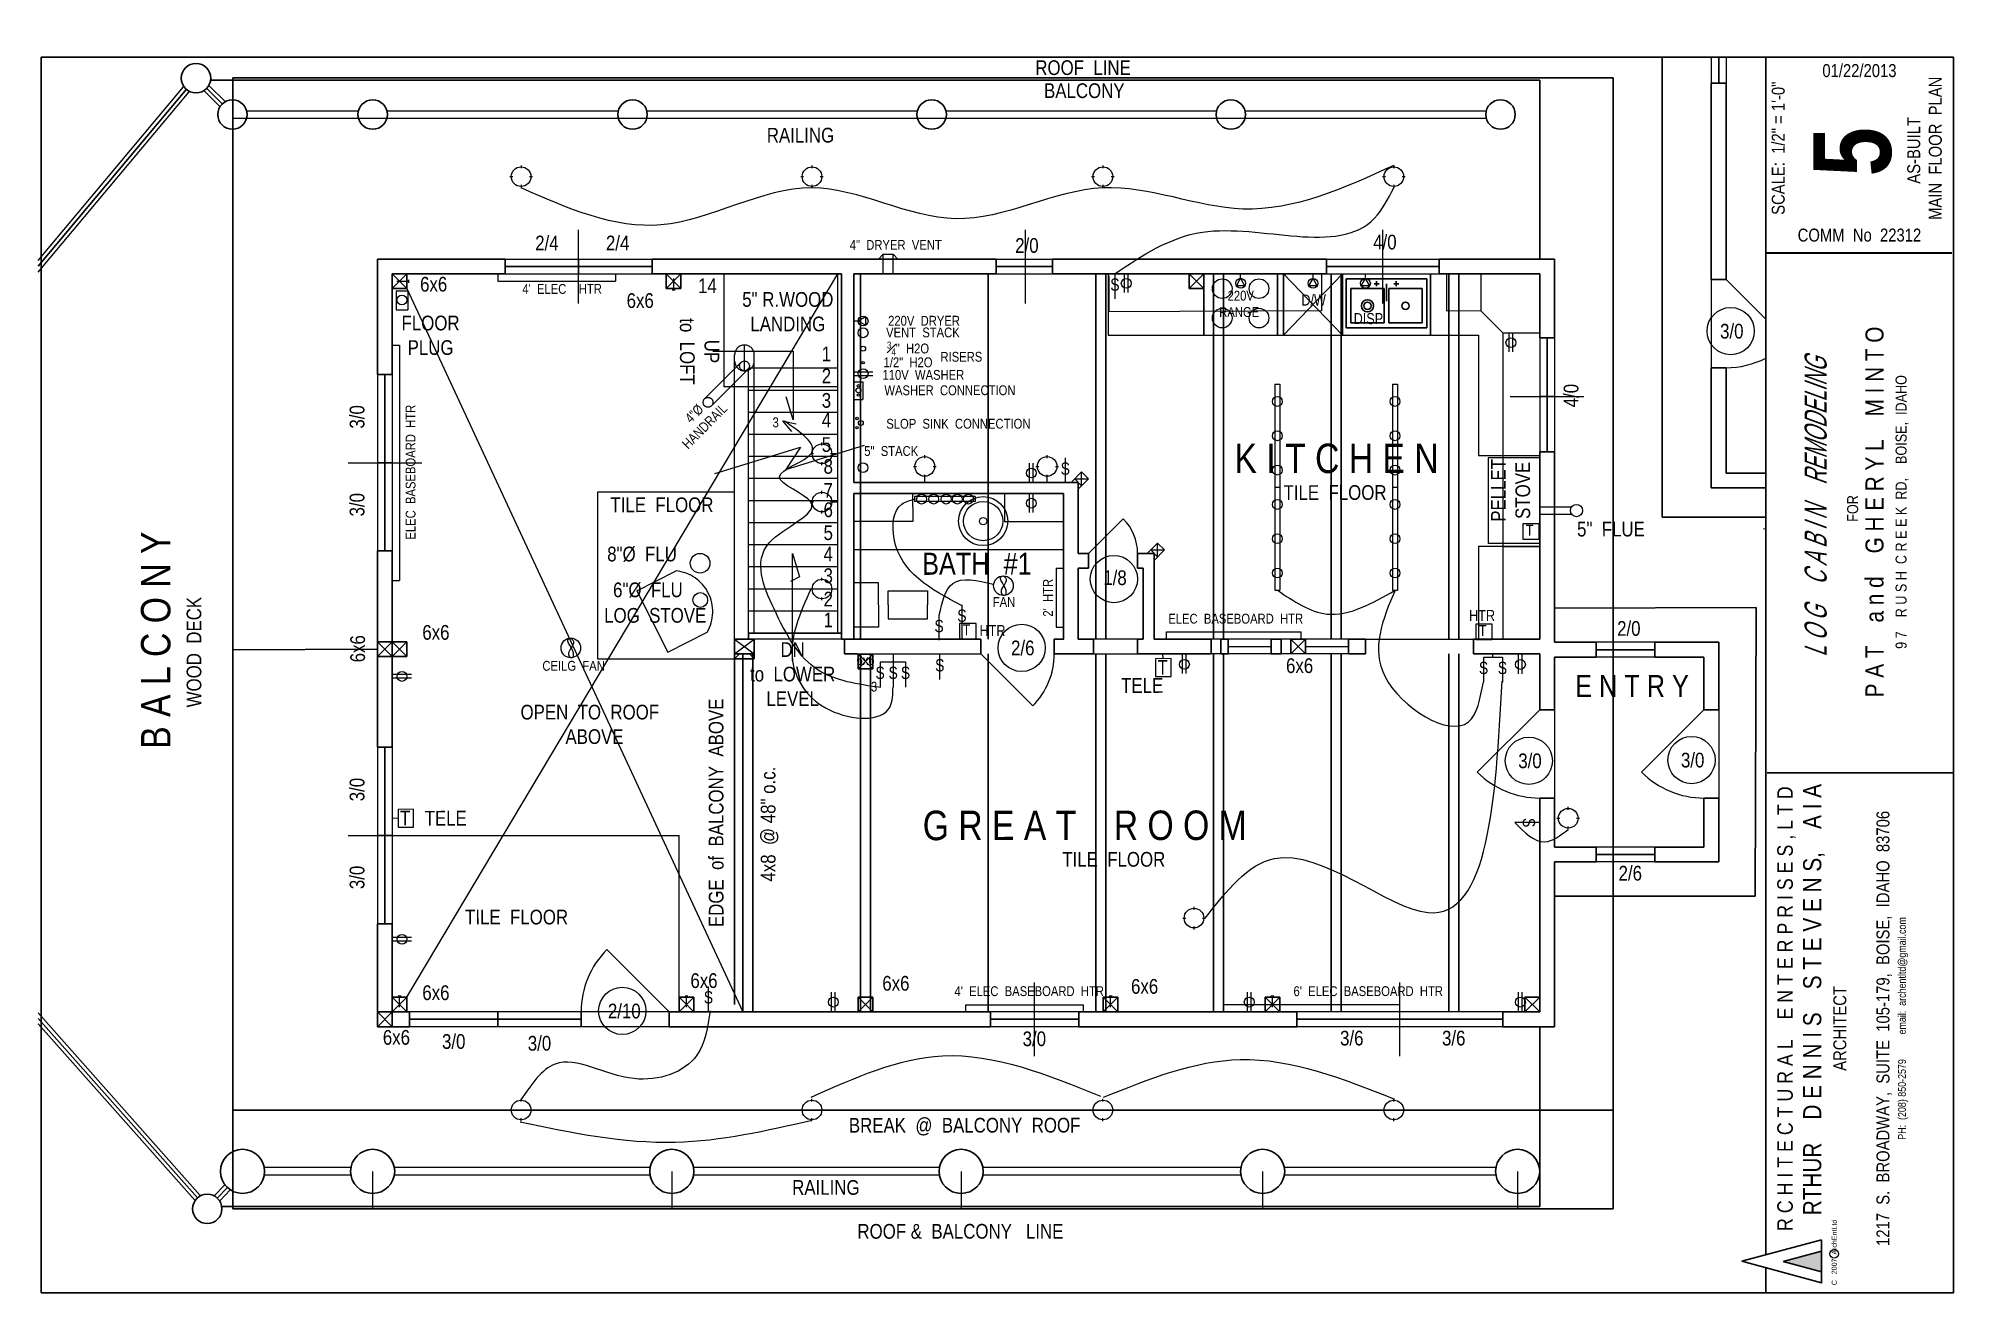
# Paper-space layout 'PDF-ANSI-D' of a CAD drawing. Header units: inches. Extents: x 0 to 32.6, y 0 to 21.5.
# The model-space entities are those that its viewports show. They can reach past a viewport. Long polylines and large blocks are cut down to what shows.
import ezdxf

# ---------------------------------------------------------------- set-up
doc = ezdxf.new("R2010")
doc.units = ezdxf.units.IN
doc.header["$MEASUREMENT"] = 0
doc.linetypes.add('DASHDOT2', pattern=[0.5, 0.25, -0.125, 0, -0.125])
doc.linetypes.add('HIDDEN', pattern=[0.375, 0.25, -0.125])
for name, color, linetype, lineweight in [('APPLIANCES', 7, 'Continuous', 20), ('CABINETS', 36, 'HIDDEN', 20), ('COUNTERTOPS', 7, 'Continuous', 20), ('DOORS', 7, 'Continuous', 30), ('ELEC', 6, 'Continuous', 30), ('ELEC SYMBOLS', 7, 'Continuous', 20), ('FLOOR BEAMS', 18, 'Continuous', 30), ('FLOORING', 7, 'Continuous', 20), ('HVAC', 1, 'Continuous', 20), ('PLUMBING', 3, 'Continuous', 20), ('ROOF', 7, 'HIDDEN', 30), ('ROOF FRAMING', 7, 'Continuous', 20), ('STAIRS', 7, 'Continuous', 20), ('VIEWPORT', 7, 'Continuous', 20), ('WALL FRAMING', 7, 'Continuous', 30), ('WALLS', 7, 'Continuous', 30), ('WINDOWS', 5, 'Continuous', 30)]:
    doc.layers.add(name, color=color, linetype=linetype, lineweight=lineweight)
for name, color, linetype in [('SETBACK', 1, 'DASHDOT2'), ('TEXT', 7, 'Continuous'), ('TEXT80', 7, 'Continuous'), ('TITLE BLOCK', 7, 'Continuous'), ('TITLE_BLOCK', 250, 'Continuous')]:
    doc.layers.add(name, color=color, linetype=linetype)
doc.layers.get('VIEWPORT').off()
doc.styles.add('ARCH ENT', font='technical.ttf', dxfattribs={"height": 2})
doc.styles.add('ARCHENT', font='technical.ttf', dxfattribs={"height": 6})
doc.styles.add('EXIST', font='romans.shx', dxfattribs={"width": 0.75, "oblique": 20, "height": 12})

psp = doc.layouts.new('PDF-ANSI-D')

msp = doc.modelspace()

# ---------------------------------------------------------------- texts
at = {"layer": 'TEXT80', "attachment_point": 5, "style": 'ARCHENT'}
for s, insert, char_height, width, rotation in [('{\\C7;ROOF  LINE}', (3625.25, 3142.09), 6, 360.0625, 0.03277), ('{\\C7;BALCONY}', (3625.75, 3132.69), 6, 360.0625, 0.03277), ('{\\C7;RAILING}', (3510, 3114.54), 6, 360.0625, 0.03277), ('{\\C7;2/4}', (3406.57, 3070.56), 6, 360.0625, 0.03277), ('{\\C7;2/4}', (3435.42, 3070.56), 6, 360.0625, 0.03277), ('{\\C7;4"  DRYER  VENT}', (3548.86, 3069.83), 4, 360.0625, 0.03277), ('{\\C7;2/0}', (3602.34, 3069.56), 6, 360.0625, 0.03277), ('{\\C7;4/0}', (3748.36, 3070.95), 6, 360.0625, 0.03277), ('{\\C7;6x6}', (3360.38, 3053.77), 6, 360.0625, 0.03277), ('{\\C7;14}', (3472.02, 3053.16), 6, 360.0625, 0.03277), ('{\\C7;6x6}', (3444.63, 3047.09), 6, 360.0625, 0.03277), ('{\\C7;5" R.WOOD\\PLANDING}', (3504.83, 3042.55), 6, 360.0625, 0.03277), ('{\\C7;D/W}', (3719.29, 3047.33), 4.5, 270.0469, 0.03277), ('{\\C7;FLOOR\\PPLUG}', (3359.12, 3032.93), 6, 360.0625, 0.03277), ('{\\C7;DISP}', (3741.63, 3039.75), 4.5, 270.0469, 0.03277), ('{\\C7;UP\\Pto  LOFT}', (3468.8, 3026.37), 6, 360.0625, 270.03277), ('{\\C7; VENT  STACK}', (3559.29, 3034.1), 4, 360.0625, 0.03277), ('{\\C7;3/0}', (3889.85, 3034.61), 6, 360.0625, 0.03277), ('{\\C7; 1}', (3519.62, 3025.4), 6, 360.0625, 0.03277), ('\\A1;{\\C7; \\H0.7x;\\S3#4;\\H1.4286x;"  H2O}', (3553.23, 3027.59), 4, 360.0625, 0.03277), ('{\\C7; RISERS}', (3574.97, 3024.17), 4, 360.0625, 0.03277), ('{\\C7; 2}', (3519.62, 3016.4), 6, 360.0625, 0.03277), ('\\A1;{\\C7; 1/2"  H2O}', (3553.23, 3021.93), 4, 360.0625, 0.03277), ('{\\C7; 3}', (3519.62, 3006.38), 6, 360.0625, 0.03277), ('\\A1;{\\C7; WASHER  CONNECTION}', (3570.31, 3010.52), 4, 360.0625, 0.03277), ('{\\C7;4/0}', (3824.33, 3008.37), 6, 360.0625, 90.03277), ('{\\C7;3/0}', (3329.17, 2999.7), 6, 360.0625, 90.03277), ('{\\C7; ELEC  BASEBOARD  HTR}', (3350.99, 2976.5), 4, 360.0625, 90.03277), ('{\\C7; 4}', (3519.62, 2998.4), 6, 360.0625, 0.03277), ('{\\C7; SLOP  SINK  CONNECTION}', (3573.75, 2996.87), 4, 360.0625, 0.03277), ('{\\C7; 5}', (3519.62, 2988.38), 6, 360.0625, 0.03277), ('{\\C7;5"  STACK}', (3547, 2985.75), 4, 360.0625, 0.03277), ('{\\C7;K I T C H E N}', (3728.65, 2982.71), 12, 360.0625, 0.03277), ('{\\C7;8}', (3521.32, 2979.47), 6, 360.0625, 0.03277), ('{\\C7;PELLET\\PSTOVE}', (3799.64, 2969.73), 6, 360.0625, 90.03277), ('{\\C7;7}', (3521.32, 2969.76), 6, 360.0625, 0.03277), ('{\\C7;TILE  FLOOR}', (3728.02, 2968.81), 6, 360.0625, 0.03277), ('{\\C7;3/0}', (3329.17, 2963.87), 6, 360.0625, 90.03277), ('{\\C7;TILE  FLOOR}', (3453.49, 2963.8), 6, 360.0625, 0.03277), ('{\\C7;6}', (3521.32, 2961.77), 6, 360.0625, 0.03277), ('{\\C7;5}', (3521.32, 2952.43), 6, 360.0625, 0.03277), ('{\\C7;T}', (3807.42, 2953.44), 4.5, 270.0469, 0.03277), ('{\\C7;5"  FLUE}', (3840.56, 2953.88), 6, 360.0625, 0.03277), ('{\\C7;B A L C O N Y}', (3247.09, 2908.63), 12, 360.0625, 90.03277), ('{\\C7;8"%%C  FLU}', (3445.37, 2943.66), 6, 360.0625, 0.03277), ('{\\C7;4}', (3521.32, 2943.77), 6, 360.0625, 0.03277), ('{\\C7;BATH  #1}', (3581.95, 2939.79), 9, 360.0625, 0.03277), ('{\\C7;6"%%C  FLU}', (3447.76, 2929.04), 6, 360.0625, 0.03277), ('{\\C7;3}', (3521.32, 2934.88), 6, 360.0625, 0.03277), ('{\\C7;1/8}', (3638.28, 2934.06), 6, 360.0625, 0.03277), ('{\\C7;WOOD  DECK}', (3262.66, 2903.75), 6, 360.0625, 90.03277), ('{\\C7;2}', (3521.32, 2925.37), 6, 360.0625, 0.03277), ('{\\C7;FAN}', (3593.01, 2924.18), 4, 360.0625, 0.03277), ('{\\C7;LOG  STOVE}', (3450.75, 2918.71), 6, 360.0625, 0.03277), ('{\\C7;1}', (3521.32, 2916.88), 6, 360.0625, 0.03277), ('{\\C7; ELEC  BASEBOARD  HTR}', (3686.87, 2917.37), 4, 360.0625, 0.03277), ('{\\C7;HTR}', (3787.99, 2918.7), 4.5, 270.0469, 0.03277), ('{\\C7;2/0}', (3847.85, 2913.37), 6, 360.0625, 0.03277), ('{\\C7;6x6}', (3329.42, 2905.13), 6, 360.0625, 90.03277), ('{\\C7;6x6}', (3361.29, 2911.76), 6, 360.0625, 0.03277), ('{\\C7;DN\\Pto  LOWER \\PLEVEL}', (3506.8, 2894.8), 6, 360.0625, 0.03277), ('{\\C7;T}', (3577.73, 2912.79), 4.5, 270.0469, 0.03277), ('{\\C7;HTR}', (3588.3, 2912.54), 4.5, 270.0469, 0.03277), ('{\\C7;2/6}', (3600.66, 2905.42), 6, 360.0625, 0.03277), ('{\\C7;T}', (3788.26, 2912.59), 4.5, 270.0469, 0.03277), ('{\\C7;CEILG  FAN}', (3417.45, 2898.15), 4, 360.0625, 0.03277), ('{\\C7;6x6}', (3536.54, 2900.49), 4, 360.0625, 0.03277), ('{\\C7;T}', (3657.71, 2897.51), 6, 360.0625, 0.03277), ('{\\C7;6x6}', (3713.57, 2898.19), 6, 360.0625, 0.03277), ('{\\C7;TELE}', (3649.37, 2890.15), 6, 360.0625, 0.03277), ('{\\C7;E N T R Y}', (3849.15, 2889.93), 9, 360.0625, 0.03277), ('{\\C7;EDGE  of  BALCONY  ABOVE}', (3475.63, 2838.22), 6, 360.0625, 90.03277), ('{\\C7;OPEN  TO  ROOF\\P  ABOVE }', (3424.07, 2874.25), 6, 360.0625, 0.03277), ('{\\C7;3/0}', (3807.53, 2859.38), 6, 360.0625, 0.03277), ('{\\C7;3/0}', (3873.88, 2859.67), 6, 360.0625, 0.03277), ('{\\C7;4x8  @ 48" o.c.}', (3497.39, 2833.61), 6, 360.0625, 90.03277), ('{\\C7;3/0}', (3329.17, 2847.7), 6, 360.0625, 90.03277), ('{\\C7;T}', (3348.73, 2836.08), 6, 360.0625, 0.03277), ('{\\C7;TELE}', (3365.29, 2836.03), 6, 360.0625, 0.03277), ('{\\C7;G R E A T    R O O M}', (3625.93, 2833.03), 12, 360.0625, 0.03277), ('{\\C7;TILE  FLOOR}', (3637.78, 2819.2), 6, 360.0625, 0.03277), ('{\\C7;3/0}', (3329.17, 2811.87), 6, 360.0625, 90.03277), ('{\\C7;2/6}', (3848.45, 2813.55), 6, 360.0625, 0.03277), ('{\\C7;TILE  FLOOR}', (3394.2, 2795.66), 6, 360.0625, 0.03277), ('{\\C7;6x6}', (3361.29, 2764.81), 6, 360.0625, 0.03277), ('{\\C7;6x6}', (3470.64, 2769.74), 6, 360.0625, 0.03277), ('{\\C7;6x6}', (3548.91, 2768.65), 6, 360.0625, 0.03277), ('{\\C7;6x6}', (3650.36, 2767.38), 6, 360.0625, 0.03277), ('{\\C7;2/10}', (3438.13, 2757.33), 6, 360.0625, 0.03277), ('{\\C7;6x6}', (3345.19, 2746.59), 6, 360.0625, 0.03277), ('{\\C7;3/0}', (3368.56, 2744.91), 6, 360.0625, 0.03277), ('{\\C7;3/0}', (3403.55, 2744.19), 6, 360.0625, 0.03277), ('{\\C7;3/0}', (3605.38, 2746.01), 6, 360.0625, 0.03277), ('{\\C7;3/6}', (3734.85, 2746.29), 6, 360.0625, 0.03277), ('{\\C7;3/6}', (3776.43, 2746.29), 6, 360.0625, 0.03277), ('{\\C7;BREAK  @  BALCONY  ROOF}', (3576.95, 2710.21), 6, 360.0625, 0.03277), ('{\\C7;RAILING}', (3520.36, 2685.38), 6, 360.0625, 0.03277), ('{\\C7; ROOF &  BALCONY   LINE}', (3574.27, 2667.5), 6, 360.0625, 0.03277)]:
    msp.add_mtext(s, dxfattribs=dict(at, insert=insert, char_height=char_height, width=width, rotation=rotation))
at = {"layer": 'TEXT80', "color": 6, "width": 360.0625, "attachment_point": 5, "style": 'ARCHENT'}
for s, insert, char_height, rotation in [('{\\C7; }S', (3637.45, 3053.63), 5, 0.03277), ('{\\C7; 220V\\PRANGE}', (3688.93, 3045.75), 4, 0.03277), ('{\\C7; 220V  DRYER}', (3559.75, 3038.88), 4, 0.03277), ('{\\C7; 110V  WASHER}', (3559.48, 3016.8), 4, 0.03277), ('{\\C7; 4"%%C\\PHANDRAIL }', (3468.53, 2998.28), 4, 45.03277), ('3', (3499.87, 2997.42), 4, 0.03277), ('{\\C7; }S', (3617.22, 2978.56), 5, 0.03277), ('{\\C7; }S', (3565.73, 2914.35), 5, 0.03277), ('{\\C7; }S', (3575.05, 2918.58), 5, 0.03277), ('{\\C7; }S', (3566.01, 2898.37), 5, 0.03277), ('{\\C7; }S', (3787.8, 2897.27), 5, 0.03277), ('{\\C7; }S', (3795.51, 2897.27), 5, 0.03277), ('{\\C7; }S', (3541.68, 2895.29), 5, 0.03277), ('{\\C7; }S', (3547, 2895.29), 5, 0.03277), ('{\\C7; }S', (3552.03, 2895.29), 5, 0.03277), ('3', (3540, 2889.66), 4, 0.03277), ('{\\C7; }S', (3807.06, 2835), 5, 270.03277), ('{\\C7; }S', (3471.66, 2762.93), 5, 0.03277)]:
    msp.add_mtext(s, dxfattribs=dict(at, insert=insert, char_height=char_height, rotation=rotation))
at = {"layer": 'TEXT80', "color": 1, "char_height": 4, "width": 360.0625, "attachment_point": 5, "style": 'ARCHENT'}
for s, insert, rotation in [("{\\C7;4'  ELEC    HTR}", (3412.77, 3051.85), 0.03277), ("{\\C7;2'  HTR}", (3610.93, 2925.92), 90.03277), ("{\\C7;4'  ELEC  BASEBOARD  HTR}", (3603.27, 2765.46), 0.03277), ("{\\C7;6'  ELEC  BASEBOARD  HTR}", (3741.56, 2765.46), 0.03277)]:
    msp.add_mtext(s, dxfattribs=dict(at, insert=insert, rotation=rotation))
at = {"layer": 'TITLE BLOCK', "color": 7, "linetype": 'Continuous', "lineweight": 30, "ltscale": 0.5, "char_height": 5.2755, "attachment_point": 5, "style": 'ARCH ENT'}
for s, insert in [('\\A1;01/22/2013', (3941.91, 3140.89)), ('COMM  No  22312', (3941.91, 3073.81))]:
    msp.add_mtext(s, dxfattribs=dict(at, insert=insert))
at = {"layer": 'TITLE BLOCK', "color": 7, "linetype": 'Continuous', "lineweight": 30, "ltscale": 0.5, "rotation": 90, "style": 'ARCH ENT'}
for s, insert, char_height, attachment_point in [('SCALE:  1/2" = 1\'-0"', (3908.82, 3109.27), 5.2755, 5), ('AS-BUILT\\P MAIN  FLOOR  PLAN', (3968.49, 3108.39), 5.2755, 5), ('{\\fTechnical|b1|i0|c0|p34;5}', (3923.13, 3107.83), 31.6532, 2), ('\\P{\\H0.3769x;  FOR\\P\\H1.644x;P A T    a n d    G H E R Y L    M I N T O\\P\\H0.6083x;9 7    R U S H  C R E E K  RD,    BOISE,  IDAHO}', (3939.51, 2960.92), 11.9011, 5), ('        R C H I T E C T U R A L    E N T E R P R I S E S , L T D\\P{\\H1.167x;          RTHUR    D E N N I S    S T E V E N S,    A I A\\P\\H0.7145x;ARCHITECT\\P\\P1217  S.  BROADWAY,  SUITE  105-179,  BOISE,  IDAHO  83706\\P\\H0.5999x;PH:  (208) 850-2579          email:  archentltd@gmail.com}', (3908.4, 2750.28), 6.3306, 2)]:
    msp.add_mtext(s, dxfattribs=dict(at, insert=insert, char_height=char_height, attachment_point=attachment_point))
at = {"layer": 'TITLE BLOCK', "color": 7, "linetype": 'Continuous', "lineweight": 9, "ltscale": 50, "insert": (3919.54, 2962.88), "char_height": 9, "width": 201.5, "attachment_point": 2, "rotation": 90, "style": 'EXIST'}
msp.add_mtext('{\\fTechnical|b0|i0|c0|p34;L O G    C A B I N    REMODELING}', dxfattribs=at)
at = {"layer": 'TITLE BLOCK', "color": 7, "linetype": 'HIDDEN', "insert": (3930.59, 2645.56), "char_height": 2.0983, "width": 29.5, "attachment_point": 1, "rotation": 90, "style": 'ARCHENT'}
msp.add_mtext('C   2007  ArchEntLtd', dxfattribs=at)

# ---------------------------------------------------------------- hatches: boundary and pattern name
at = {"layer": 'TITLE_BLOCK', "linetype": 'Continuous', "ltscale": 0.5}
msp.add_hatch(color=1, dxfattribs=at).paths.add_polyline_path([(3926.38, 2659.53), (3910.8, 2655.3), (3926.38, 2651.07)])

# ---------------------------------------------------------------- linework, layer by layer
at = {"layer": 'APPLIANCES', "lineweight": 30, "ltscale": 15}
for p, q in [((3674.5, 3058), (3674.5, 3033)), ((3704.5, 3058), (3704.5, 3033))]:
    msp.add_line(p, q, dxfattribs=at)
at = {"layer": 'APPLIANCES', "ltscale": 15}
msp.add_line((3674.5, 3033), (3704.5, 3033), dxfattribs=at)
for centre in [(3682, 3052), (3697, 3052), (3682, 3040), (3697, 3040)]:
    msp.add_circle(centre, 4, dxfattribs=at)
at = {"layer": 'CABINETS', "ltscale": 15}
for p, q in [((3635.76, 3057.16), (3635.75, 3042.74)), ((3722.5, 3058), (3722.48, 3043)), ((3773.5, 3058), (3773.48, 3043)), ((3787.5, 3058), (3787.48, 3043)), ((3635.75, 3042.74), (3722.48, 3043.05)), ((3773.48, 3043), (3787.48, 3043.05)), ((3787.48, 3043), (3796.5, 3033.95)), ((3796.5, 3033.95), (3796.46, 2909)), ((3796.5, 3033.95), (3811.5, 3034)), ((3796.5, 2983.95), (3811.5, 2984)), ((3555.75, 2968.52), (3555.76, 2957.03)), ((3593.25, 2968.39), (3593.24, 2956.9)), ((3617.25, 2968.5), (3617.23, 2953.5)), ((3555.76, 2957.03), (3531.75, 2957.08)), ((3593.24, 2957.03), (3617.25, 2957.08)), ((3796.5, 2946.8), (3811.5, 2946.85))]:
    msp.add_line(p, q, dxfattribs=at)
at = {"layer": 'CABINETS', "lineweight": 30, "ltscale": 15}
for p, q in [((3707, 3058), (3707, 3033)), ((3731, 3058), (3731, 3033)), ((3767, 3058), (3767, 3033))]:
    msp.add_line(p, q, dxfattribs=at)
at = {"layer": 'COUNTERTOPS', "ltscale": 15}
for p, q in [((3635.5, 3058), (3635.5, 3033)), ((3635.5, 3033), (3674.5, 3033)), ((3704.5, 3033), (3786.5, 3033)), ((3786.5, 2984), (3811.5, 2984)), ((3786.5, 2947), (3811.5, 2947))]:
    msp.add_line(p, q, dxfattribs=at)
at = {"layer": 'COUNTERTOPS', "lineweight": 20, "ltscale": 15}
for p, q in [((3786.5, 3033), (3786.5, 2984)), ((3786.5, 2947), (3786.5, 2909))]:
    msp.add_line(p, q, dxfattribs=at)
at = {"layer": 'COUNTERTOPS', "color": 38, "lineweight": 30, "ltscale": 15}
msp.add_line((3531.75, 2945.63), (3617.25, 2945.5), dxfattribs=at)
at = {"layer": 'DOORS', "ltscale": 15}
for p, q in [((3887.5, 3055.75), (3903.72, 3039.53)), ((3641.64, 2958.14), (3627.5, 2944)), ((3811.5, 2880.25), (3786.04, 2854.79)), ((3878.5, 2880.25), (3853.04, 2854.79))]:
    msp.add_line(p, q, dxfattribs=at)
at = {"layer": 'DOORS', "linetype": 'Continuous', "lineweight": 30, "ltscale": 15}
msp.add_line((3583.5, 2903), (3604.71, 2881.79), dxfattribs=at)
at = {"layer": 'DOORS', "lineweight": 9, "ltscale": 15}
for centre, radius, start, end in [((3887.5, 3055.75), 35.99, 270, 296.78531), ((3811.5, 2880.25), 36, 225, 270), ((3878.5, 2880.25), 36, 225, 270)]:
    msp.add_arc(centre, radius, start, end, dxfattribs=at)
at = {"layer": 'DOORS', "linetype": 'Continuous', "lineweight": 5, "ltscale": 15}
msp.add_arc((3583.5, 2903), 30, 315, 0, dxfattribs=at)
at = {"layer": 'ELEC', "lineweight": 20, "ltscale": 15}
for p, q in [((3642.1, 3050.38), (3642.1, 3058.17)), ((3643.6, 3050.38), (3643.6, 3058.17)), ((3345.12, 3051.16), (3345.12, 3043.37)), ((3349.85, 3051.16), (3349.85, 3043.37)), ((3799, 3026.19), (3799, 3033.98)), ((3800.5, 3026.19), (3800.5, 3033.98)), ((3531.75, 3018.08), (3539.54, 3018.08)), ((3531.75, 3016.58), (3539.54, 3016.58)), ((3603.43, 2973), (3603.43, 2980.79)), ((3604.93, 2973), (3604.93, 2980.79)), ((3603.43, 2960.71), (3603.43, 2968.5)), ((3604.93, 2960.71), (3604.93, 2968.5)), ((3665.85, 2894.98), (3665.85, 2902.77)), ((3667.35, 2894.98), (3667.35, 2902.77)), ((3802.9, 2894.93), (3802.9, 2902.72)), ((3804.4, 2894.93), (3804.4, 2902.72)), ((3351.28, 2894.58), (3343.48, 2894.58)), ((3351.28, 2893.08), (3343.48, 2893.08)), ((3351.28, 2787.38), (3343.48, 2787.38)), ((3351.28, 2785.88), (3343.48, 2785.88)), ((3522.67, 2757.21), (3522.67, 2765.01)), ((3524.17, 2757.21), (3524.17, 2765.01)), ((3692.27, 2757.21), (3692.27, 2765.01)), ((3693.77, 2757.21), (3693.77, 2765.01)), ((3802.9, 2757.21), (3802.9, 2765.01)), ((3804.4, 2757.21), (3804.4, 2765.01))]:
    msp.add_line(p, q, dxfattribs=at)
for centre in [(3642.85, 3054.17), (3689.5, 3054.21), (3719.06, 3054.15), (3740.44, 3054.18), (3347.42, 3047.37), (3535.54, 3038.78), (3799.75, 3029.98), (3535.54, 3017.33), (3604.18, 2976.79), (3604.18, 2964.5), (3666.6, 2898.77), (3803.65, 2898.72), (3347.48, 2893.83), (3347.48, 2786.63), (3523.42, 2761.01), (3693.02, 2761.01), (3803.65, 2761.01)]:
    msp.add_circle(centre, 2, dxfattribs=at)
at = {"layer": 'ELEC SYMBOLS', "color": 6, "linetype": 'Continuous', "lineweight": 20, "ltscale": 150}
for p, q in [((3391.43, 3097.68), (3392.63, 3097.68)), ((3396.03, 3102.28), (3396.03, 3101.08)), ((3399.43, 3097.68), (3400.63, 3097.68)), ((3510.09, 3097.68), (3511.29, 3097.68)), ((3514.69, 3102.28), (3514.69, 3101.08)), ((3518.09, 3097.68), (3519.29, 3097.68)), ((3628.75, 3097.68), (3629.95, 3097.68)), ((3633.35, 3102.28), (3633.35, 3101.08)), ((3636.75, 3097.68), (3637.95, 3097.68)), ((3747.41, 3097.68), (3748.61, 3097.68)), ((3752.01, 3102.28), (3752.01, 3101.08)), ((3755.41, 3097.68), (3756.61, 3097.68)), ((3396.03, 3094.28), (3396.03, 3093.08)), ((3514.69, 3094.28), (3514.69, 3093.08)), ((3633.35, 3094.28), (3633.35, 3093.08)), ((3752.01, 3094.28), (3752.01, 3093.08)), ((3638.2, 3058.07), (3638.2, 3047.86)), ((3703.5, 3012.99), (3703.5, 2928.99)), ((3703.5, 3012.99), (3705.5, 3012.99)), ((3705.5, 3012.99), (3705.5, 2928.99)), ((3751.5, 3012.99), (3751.5, 2928.99)), ((3751.5, 3012.99), (3753.5, 3012.99)), ((3753.5, 3012.99), (3753.5, 2928.99)), ((3502.69, 2998.13), (3508.23, 2996.81)), ((3502.69, 2998.07), (3506.31, 2993.67)), ((3617.96, 2983), (3617.96, 2972.79)), ((3703.5, 2970.99), (3705.5, 2970.99)), ((3751.5, 2970.99), (3753.5, 2970.99)), ((3581.23, 2967.16), (3556.52, 2967.16)), ((3556.52, 2967.16), (3556.52, 2965.16)), ((3581.23, 2965.16), (3556.52, 2965.16)), ((3581.23, 2967.16), (3581.23, 2965.16)), ((3703.5, 2928.99), (3705.5, 2928.99)), ((3751.5, 2928.99), (3753.5, 2928.99)), ((3566.47, 2918.79), (3566.47, 2908.58)), ((3575.8, 2923.02), (3575.8, 2909.1)), ((3547.75, 2903), (3547.75, 2889.52)), ((3566.76, 2902.81), (3566.76, 2892.6)), ((3788.54, 2901.71), (3788.54, 2891.5)), ((3796.26, 2901.71), (3796.26, 2891.5)), ((3796.26, 2901.71), (3796.26, 2891.5)), ((3542.43, 2899.73), (3542.43, 2889.52)), ((3552.78, 2899.73), (3552.78, 2889.52)), ((3823.13, 2839.43), (3823.13, 2840.62)), ((3811.5, 2834.25), (3801.29, 2834.25)), ((3818.53, 2836.02), (3819.73, 2836.02)), ((3823.13, 2831.43), (3823.13, 2832.62)), ((3826.53, 2836.02), (3827.73, 2836.02)), ((3670.5, 2798.68), (3670.5, 2799.88)), ((3665.9, 2795.28), (3667.1, 2795.28)), ((3670.5, 2790.68), (3670.5, 2791.88)), ((3673.9, 2795.28), (3675.1, 2795.28)), ((3472.4, 2767.37), (3472.4, 2757.16)), ((3396.03, 2720.42), (3396.03, 2721.62)), ((3514.69, 2720.42), (3514.69, 2721.62)), ((3633.35, 2720.42), (3633.35, 2721.62)), ((3752.01, 2720.42), (3752.01, 2721.62)), ((3391.43, 2717.02), (3392.63, 2717.02)), ((3396.03, 2712.42), (3396.03, 2713.62)), ((3399.43, 2717.02), (3400.63, 2717.02)), ((3510.09, 2717.02), (3511.29, 2717.02)), ((3514.69, 2712.42), (3514.69, 2713.62)), ((3518.09, 2717.02), (3519.29, 2717.02)), ((3628.75, 2717.02), (3629.95, 2717.02)), ((3633.35, 2712.42), (3633.35, 2713.62)), ((3636.75, 2717.02), (3637.95, 2717.02)), ((3747.41, 2717.02), (3748.61, 2717.02)), ((3752.01, 2712.42), (3752.01, 2713.62)), ((3755.41, 2717.02), (3756.61, 2717.02))]:
    msp.add_line(p, q, dxfattribs=at)
at = {"layer": 'ELEC SYMBOLS', "color": 6, "linetype": 'Continuous', "lineweight": 9, "ltscale": 150}
for p, q in [((3687.77, 3053.21), (3689.5, 3056.21)), ((3689.5, 3056.21), (3689.5, 3058)), ((3691.23, 3053.21), (3689.5, 3056.21)), ((3717.32, 3053.15), (3719.06, 3056.15)), ((3719.06, 3056.15), (3719.06, 3057.94)), ((3720.79, 3053.15), (3719.06, 3056.15)), ((3738.71, 3053.18), (3740.44, 3056.18)), ((3740.44, 3056.18), (3740.44, 3057.98)), ((3742.17, 3053.18), (3740.44, 3056.18)), ((3345.12, 3051.16), (3349.85, 3051.16)), ((3691.23, 3053.21), (3687.77, 3053.21)), ((3720.79, 3053.15), (3717.32, 3053.15)), ((3742.17, 3053.18), (3738.71, 3053.18)), ((3345.12, 3043.37), (3349.85, 3043.37)), ((3536.54, 3040.51), (3533.54, 3038.78)), ((3536.54, 3040.51), (3536.54, 3037.05)), ((3533.54, 3038.78), (3531.75, 3038.78)), ((3536.54, 3037.05), (3533.54, 3038.78)), ((3518.77, 2988.05), (3518.77, 2989.25)), ((3515.37, 2984.65), (3514.17, 2984.65)), ((3518.77, 2980.05), (3518.77, 2981.25)), ((3525.25, 2984.65), (3522.17, 2984.65)), ((3556.08, 2979.48), (3557.28, 2979.48)), ((3560.68, 2982.88), (3560.68, 2984.08)), ((3564.08, 2979.48), (3565.28, 2979.48)), ((3606, 2979.48), (3607.2, 2979.48)), ((3610.6, 2982.88), (3610.6, 2984.08)), ((3614, 2979.48), (3615.2, 2979.48)), ((3560.68, 2973), (3560.68, 2976.08)), ((3610.6, 2973), (3610.6, 2976.08)), ((3515.37, 2964.94), (3514.17, 2964.94)), ((3518.77, 2968.35), (3518.77, 2969.54)), ((3525.25, 2964.94), (3522.17, 2964.94)), ((3518.77, 2960.35), (3518.77, 2961.54)), ((3518.77, 2932.9), (3518.77, 2934.1)), ((3515.37, 2929.5), (3514.17, 2929.5)), ((3518.77, 2924.9), (3518.77, 2926.1)), ((3525.25, 2929.5), (3522.17, 2929.5))]:
    msp.add_line(p, q, dxfattribs=at)
at = {"layer": 'ELEC SYMBOLS', "color": 6, "lineweight": 9, "ltscale": 25}
msp.add_line((3542.43, 2899.73), (3552.78, 2899.73), dxfattribs=at)
at = {"layer": 'ELEC SYMBOLS', "color": 6, "lineweight": 20, "ltscale": 15}
for centre in [(3396.03, 3097.68), (3514.69, 3097.68), (3633.35, 3097.68), (3752.01, 3097.68), (3518.77, 2984.65), (3560.68, 2979.48), (3610.6, 2979.48), (3518.77, 2964.94), (3518.77, 2929.5), (3592.77, 2930.87), (3416.32, 2905.47), (3823.13, 2836.02), (3670.5, 2795.28), (3396.03, 2717.02), (3514.69, 2717.02), (3633.35, 2717.02), (3752.01, 2717.02)]:
    msp.add_circle(centre, 4, dxfattribs=at)
at = {"layer": 'ELEC SYMBOLS', "color": 6, "linetype": 'Continuous', "lineweight": 20, "ltscale": 150}
for centre in [(3559.37, 2966.16), (3564.35, 2966.16), (3569.42, 2966.16), (3573.99, 2966.16), (3578.53, 2966.16)]:
    msp.add_circle(centre, 2, dxfattribs=at)
at = {"layer": 'ELEC SYMBOLS', "color": 6, "lineweight": 9, "ltscale": 25}
for points in [[(3752.01, 3102.28), (3690.42, 3084.47), (3633.35, 3093.08), (3573.28, 3080.49), (3514.69, 3093.08), (3453.15, 3078), (3396.03, 3093.08)], [(3514.17, 2929.5), (3506.72, 2900.27), (3522.06, 2880.06), (3546.51, 2881.49), (3547.75, 2889.52)], [(3473.13, 2757.52), (3467.76, 2739.34), (3442.11, 2729.81), (3409.9, 2735.77), (3395.88, 2721.16)], [(3514.34, 2722.25), (3567.9, 2739.09), (3632.31, 2722.62)], [(3633.55, 2722.25), (3689.36, 2737.59), (3752.27, 2721.5)], [(3395.63, 2712.15), (3458.92, 2703.91), (3514.72, 2712.89)]]:
    msp.add_spline(points, degree=3, dxfattribs=at)
at = {"layer": 'ELEC SYMBOLS', "color": 6, "linetype": 'Continuous', "lineweight": 9, "ltscale": 150}
for points in [[(3638.27, 3058.1), (3673.93, 3075.02), (3744.18, 3080.8), (3752.01, 3093.08)], [(3675.1, 2795.28), (3703.28, 2819.57), (3765.99, 2797.52), (3796.19, 2891.93)], [(3801.29, 2834.25), (3813.61, 2826.38), (3823.13, 2831.43)]]:
    msp.add_spline(points, degree=3, dxfattribs=at)
at = {"layer": 'ELEC SYMBOLS', "color": 6, "linetype": 'Continuous', "lineweight": 20, "ltscale": 150}
for points in [[(3542.66, 2889.29), (3517.19, 2896.43), (3499.23, 2921.35), (3497.24, 2948.27), (3514.17, 2964.94), (3501.47, 2975.23), (3514.45, 2984.95), (3503.44, 2997.95)], [(3575.68, 2922.77), (3548.18, 2949.98), (3551.28, 2964.13), (3556.67, 2966.15)], [(3566.61, 2918.82), (3572.07, 2931.76), (3588.65, 2931.44)], [(3592.68, 2934.87), (3591.93, 2934.64), (3593.89, 2927.86), (3593.42, 2926.92), (3592.13, 2927.46), (3593.83, 2933.63), (3593.01, 2934.64), (3592.68, 2934.87)], [(3704.5, 2928.99), (3724.68, 2919.3), (3752.5, 2928.99)], [(3752.5, 2928.99), (3748.5, 2893.62), (3782.43, 2875.3), (3788.54, 2891.5)], [(3416.24, 2909.47), (3415.48, 2909.24), (3417.45, 2902.46), (3416.97, 2901.51), (3415.69, 2902.05), (3417.38, 2908.22), (3416.57, 2909.24), (3416.24, 2909.47)]]:
    msp.add_spline(points, degree=3, dxfattribs=at)
at = {"layer": 'FLOOR BEAMS', "linetype": 'HIDDEN', "lineweight": 30, "ltscale": 15}
for p, q in [((3534.5, 3058), (3534.5, 2909)), ((3586.5, 3058), (3586.5, 2909)), ((3630.5, 3058), (3630.5, 2909)), ((3634.5, 3058), (3634.5, 2909)), ((3678.5, 3058), (3678.5, 2909)), ((3682.5, 3058), (3682.5, 2909)), ((3726.5, 3058), (3726.5, 2909)), ((3730.5, 3058.06), (3730.5, 2908.99)), ((3774.5, 3058), (3774.5, 2908.94)), ((3778.5, 3058), (3778.5, 2908.94)), ((3740.5, 2909), (3785.41, 2908.93)), ((3486.5, 2903), (3486.5, 2757)), ((3490.5, 2903), (3490.5, 2757)), ((3534.5, 2903), (3534.5, 2757)), ((3538.5, 2903), (3538.5, 2757)), ((3586.5, 2903), (3586.5, 2757)), ((3630.5, 2903), (3630.5, 2757)), ((3634.5, 2903), (3634.5, 2757)), ((3678.5, 2903), (3678.5, 2757)), ((3682.5, 2903), (3682.5, 2757)), ((3726.5, 2903), (3726.5, 2757)), ((3730.5, 2903), (3730.5, 2757)), ((3774.5, 2903), (3774.5, 2757)), ((3778.5, 2903), (3778.5, 2757))]:
    msp.add_line(p, q, dxfattribs=at)
at = {"layer": 'FLOOR BEAMS', "lineweight": 30, "ltscale": 15}
for p, q in [((3668.5, 3058), (3668.5, 3052)), ((3668.5, 3052), (3674.5, 3052))]:
    msp.add_line(p, q, dxfattribs=at)
at = {"layer": 'FLOOR BEAMS', "lineweight": 5, "ltscale": 15}
for p, q in [((3668.5, 3052), (3674.5, 3058)), ((3668.5, 3058), (3674.5, 3052))]:
    msp.add_line(p, q, dxfattribs=at)
at = {"layer": 'FLOOR BEAMS', "color": 7, "lineweight": 30, "ltscale": 15}
for p, q in [((3624.66, 2977.24), (3620.42, 2973)), ((3621.84, 2974.41), (3624.66, 2971.59)), ((3623.25, 2970.17), (3627.49, 2974.41)), ((3627.49, 2974.41), (3624.66, 2977.24)), ((3655.66, 2948.24), (3651.42, 2944)), ((3658.49, 2945.41), (3655.66, 2948.24)), ((3652.84, 2945.41), (3655.66, 2942.59)), ((3654.25, 2941.17), (3658.49, 2945.41))]:
    msp.add_line(p, q, dxfattribs=at)
at = {"layer": 'FLOORING', "color": 7, "linetype": 'HIDDEN', "lineweight": 30, "ltscale": 50}
msp.add_line((3483.15, 2760.01), (3483.15, 2901.01), dxfattribs=at)
at = {"layer": 'FLOORING', "color": 7, "linetype": 'Continuous', "lineweight": 9, "ltscale": 150}
for p in [(3343.5, 2829), (3460.5, 2760)]:
    msp.add_line(p, (3460.5, 2829), dxfattribs=at)
at = {"layer": 'HVAC', "lineweight": 20, "ltscale": 15}
for p, q in [((3543.75, 3066), (3541.75, 3064)), ((3543.75, 3058), (3543.75, 3066)), ((3543.75, 3066), (3547.75, 3066)), ((3547.75, 3058), (3547.75, 3066)), ((3547.75, 3066), (3549.75, 3064)), ((3386.5, 3058), (3386.5, 3055)), ((3434.5, 3058), (3434.5, 3055)), ((3386.51, 3055.01), (3434.5, 3055)), ((3343.5, 3028.96), (3346.5, 3028.96)), ((3346.5, 3029.01), (3346.5, 2932.99)), ((3811.5, 2962.99), (3824.5, 2963)), ((3804.57, 2956.02), (3804.57, 2949.77)), ((3811.31, 2956.02), (3804.57, 2956.02)), ((3811.31, 2949.77), (3811.31, 2956.02)), ((3811.5, 2959.99), (3824.5, 2960)), ((3804.57, 2949.77), (3811.31, 2949.77)), ((3343.5, 2932.99), (3346.5, 2932.99)), ((3443.2, 2928.75), (3459.25, 2936.89)), ((3614.25, 2938), (3614.25, 2914)), ((3614.25, 2938), (3617.25, 2938)), ((3443.2, 2928.75), (3455.87, 2903.78)), ((3455.87, 2903.78), (3471.92, 2911.92)), ((3574.88, 2915.37), (3574.88, 2909.12)), ((3581.61, 2915.37), (3574.88, 2915.37)), ((3574.88, 2909.12), (3581.61, 2909.12)), ((3581.61, 2909.12), (3581.61, 2915.37)), ((3614.25, 2914), (3617.25, 2914)), ((3659.25, 2909), (3659.25, 2912)), ((3659.25, 2912), (3714.25, 2912)), ((3714.25, 2909), (3714.25, 2912)), ((3785.41, 2915.17), (3785.41, 2908.93)), ((3792.15, 2915.17), (3785.41, 2915.17)), ((3785.41, 2908.93), (3792.15, 2908.93)), ((3792.15, 2908.93), (3792.15, 2915.17)), ((3577.47, 2756.97), (3577.47, 2759.97)), ((3577.48, 2759.96), (3625.47, 2759.97)), ((3625.47, 2756.97), (3625.47, 2759.97)), ((3682.45, 2760.09), (3754.47, 2760.09)), ((3682.5, 2757.09), (3682.5, 2760.09)), ((3754.44, 2757.09), (3754.44, 2760.09))]:
    msp.add_line(p, q, dxfattribs=at)
at = {"layer": 'HVAC', "ltscale": 15}
for p, q in [((3811.5, 2983), (3790.5, 2983)), ((3790.5, 2983), (3790.5, 2948)), ((3811.5, 2948), (3790.5, 2948))]:
    msp.add_line(p, q, dxfattribs=at)
at = {"layer": 'HVAC', "lineweight": 20, "ltscale": 15}
for centre, radius in [((3826.5, 2961.5), 2.5), ((3469.05, 2940), 4), ((3469.11, 2925.01), 3)]:
    msp.add_circle(centre, radius, dxfattribs=at)
at = {"layer": 'PLUMBING', "lineweight": 30, "ltscale": 15}
for p, q in [((3732.5, 3056), (3732.5, 3036)), ((3732.5, 3056), (3765.5, 3056)), ((3734.5, 3052), (3734.5, 3038)), ((3734.5, 3052), (3748, 3052)), ((3746, 3054), (3744, 3054)), ((3745, 3053), (3745, 3055)), ((3748, 3052), (3748, 3038)), ((3749, 3053.95), (3749, 3046.95)), ((3750, 3052), (3763.5, 3052)), ((3750, 3052), (3750, 3038)), ((3752, 3054), (3754, 3054)), ((3753, 3053), (3753, 3055)), ((3763.5, 3052), (3763.5, 3038)), ((3765.5, 3056), (3765.5, 3036)), ((3732.5, 3036), (3765.5, 3036)), ((3734.5, 3038), (3748, 3038)), ((3750, 3038), (3763.5, 3038))]:
    msp.add_line(p, q, dxfattribs=at)
at = {"layer": 'PLUMBING', "lineweight": 20, "ltscale": 15}
for p, q in [((3531.75, 3014), (3535.49, 3014)), ((3535.49, 3014), (3535.49, 3006.8)), ((3531.75, 3006.8), (3535.49, 3006.8))]:
    msp.add_line(p, q, dxfattribs=at)
at = {"layer": 'PLUMBING', "color": 3, "linetype": 'Continuous', "lineweight": 20, "ltscale": 15}
for p, q in [((3541.75, 2932), (3531.75, 2932)), ((3541.75, 2923), (3541.75, 2932)), ((3545.75, 2923), (3545.75, 2928.7)), ((3545.75, 2928.7), (3561.75, 2928.7)), ((3561.75, 2928.7), (3561.75, 2923)), ((3541.75, 2923), (3541.75, 2914)), ((3545.75, 2923), (3545.75, 2917.3)), ((3545.75, 2917.3), (3561.75, 2917.3)), ((3561.75, 2917.3), (3561.75, 2923)), ((3541.75, 2914), (3531.75, 2914))]:
    msp.add_line(p, q, dxfattribs=at)
at = {"layer": 'PLUMBING', "color": 7, "lineweight": 30, "ltscale": 15}
msp.add_circle((3741.25, 3045), 2.5, dxfattribs=at)
at = {"layer": 'PLUMBING', "lineweight": 30, "ltscale": 15}
for centre in [(3741.25, 3045), (3741.25, 3045), (3756.75, 3045)]:
    msp.add_circle(centre, 1.5, dxfattribs=at)
at = {"layer": 'PLUMBING', "color": 3, "lineweight": 20, "ltscale": 15}
for centre, radius in [((3535.54, 3034), 2), ((3535.54, 3027.51), 1), ((3535.54, 3021.85), 0.5), ((3533.63, 3010.5), 1), ((3533.63, 3012.34), 0.5), ((3533.63, 3008.61), 0.5), ((3533.05, 2999.05), 0.5), ((3533.05, 2995.32), 0.5), ((3534.62, 2997.22), 1), ((3535.52, 2979), 2)]:
    msp.add_circle(centre, radius, dxfattribs=at)
at = {"layer": 'PLUMBING', "color": 3, "linetype": 'Continuous', "lineweight": 20, "ltscale": 15}
for radius in [10, 8]:
    msp.add_circle((3584.5, 2957.19), radius, dxfattribs=at)
at = {"layer": 'PLUMBING', "color": 3, "linetype": 'Continuous', "lineweight": 5, "ltscale": 15}
msp.add_circle((3584.5, 2957.19), 1.5, dxfattribs=at)
at = {"layer": 'ROOF', "ltscale": 50}
for p, q in [((3861.5, 3146.41), (3861.5, 2958.75)), ((3903.72, 2958.75), (3861.5, 2958.75)), ((3337.5, 2904.94), (3278.5, 2904.75)), ((3899.43, 2804.25), (3817.5, 2804.25))]:
    msp.add_line(p, q, dxfattribs=at)
at = {"layer": 'ROOF', "linetype": 'HIDDEN', "ltscale": 50}
for p, q in [((3278.5, 2676.7), (3278.5, 3138)), ((3278.5, 3138), (3841.5, 3138)), ((3841.5, 3138), (3841.5, 2676.7)), ((3899.73, 2921.94), (3817.5, 2921.75)), ((3899.73, 2921.94), (3899.43, 2804.25)), ((3278.5, 2717), (3841.5, 2717)), ((3278.5, 2676.7), (3841.5, 2676.7))]:
    msp.add_line(p, q, dxfattribs=at)
at = {"layer": 'ROOF', "linetype": 'HIDDEN', "lineweight": 20, "ltscale": 50}
for p, q in [((3278.3, 3121.5), (3789.69, 3121.5)), ((3284.11, 3124.5), (3329.69, 3124.5)), ((3341.31, 3124.5), (3435.69, 3124.5)), ((3447.31, 3124.5), (3557.69, 3124.5)), ((3569.31, 3124.5), (3679.69, 3124.5)), ((3691.31, 3124.5), (3789.69, 3124.5))]:
    msp.add_line(p, q, dxfattribs=at)
at = {"layer": 'ROOF FRAMING', "color": 1, "linetype": 'DASHDOT2', "lineweight": 9, "ltscale": 150}
msp.add_line((3487.15, 3018.48), (3487.15, 3029), dxfattribs=at)
at = {"layer": 'SETBACK'}
msp.add_line((3903.72, 2954.09), (3902.73, 2953.85), dxfattribs=at)
at = {"layer": 'STAIRS', "color": 1, "linetype": 'Continuous', "lineweight": 9, "ltscale": 150}
for p, q in [((3349.5, 2763), (3525.25, 3058)), ((3349.5, 3052), (3486.5, 2757))]:
    msp.add_line(p, q, dxfattribs=at)
at = {"layer": 'STAIRS', "linetype": 'Continuous', "lineweight": 20, "ltscale": 15}
for p, q in [((3478.75, 3058), (3478.75, 3012)), ((3525.25, 2911.5), (3525.25, 3058)), ((3488.75, 2911.5), (3488.75, 3019.5)), ((3488.75, 3012), (3478.75, 3012))]:
    msp.add_line(p, q, dxfattribs=at)
at = {"layer": 'STAIRS', "linetype": 'HIDDEN', "lineweight": 20, "ltscale": 15}
for p, q in [((3483.15, 2909), (3483.15, 3025)), ((3491.15, 2911.5), (3491.15, 3025)), ((3525.25, 3012), (3488.75, 3012))]:
    msp.add_line(p, q, dxfattribs=at)
at = {"layer": 'STAIRS', "color": 7, "linetype": 'HIDDEN', "lineweight": 9, "ltscale": 15}
for p, q in [((3485.73, 3021.9), (3470.89, 3007.05)), ((3488.56, 3019.07), (3473.71, 3004.22))]:
    msp.add_line(p, q, dxfattribs=at)
at = {"layer": 'STAIRS', "lineweight": 20, "ltscale": 15}
for p, q in [((3525.25, 3019.5), (3488.75, 3019.5)), ((3525.25, 3010.5), (3488.75, 3010.5)), ((3525.25, 3001.5), (3488.75, 3001.5)), ((3475.04, 2976.57), (3509.98, 2987.36)), ((3525.25, 2992.5), (3488.75, 2992.5)), ((3504.03, 2978.23), (3536.11, 2988.14)), ((3509.98, 2987.36), (3504.03, 2978.23)), ((3525.25, 2983.5), (3488.75, 2983.5)), ((3525.25, 2974.5), (3488.75, 2974.5)), ((3483.15, 2969.01), (3427.15, 2969.01)), ((3427.15, 2969.01), (3427.15, 2901.01)), ((3483.15, 2901.01), (3483.15, 2969.01)), ((3525.25, 2965.5), (3488.75, 2965.5)), ((3525.25, 2956.5), (3488.75, 2956.5)), ((3525.25, 2947.5), (3488.75, 2947.5)), ((3525.25, 2938.5), (3488.75, 2938.5)), ((3525.25, 2929.5), (3488.75, 2929.5)), ((3525.25, 2920.5), (3488.75, 2920.5)), ((3526.75, 2909), (3488.75, 2909.02)), ((3427.15, 2901.01), (3483.15, 2901.01))]:
    msp.add_line(p, q, dxfattribs=at)
at = {"layer": 'STAIRS', "linetype": 'Continuous', "lineweight": 30, "ltscale": 15}
for p, q in [((3623.25, 2944), (3623.25, 2973)), ((3617.25, 2909), (3617.25, 2968.5)), ((3623.25, 2909), (3623.25, 2938)), ((3488.75, 2911.5), (3488.75, 2909)), ((3526.75, 2911.5), (3526.75, 2909))]:
    msp.add_line(p, q, dxfattribs=at)
at = {"layer": 'STAIRS', "linetype": 'DASHDOT2', "lineweight": 9, "ltscale": 150}
for centre in [(3487.15, 3020.48), (3472.3, 3005.63)]:
    msp.add_circle(centre, 2, dxfattribs=at)
at = {"layer": 'STAIRS', "color": 7, "linetype": 'HIDDEN', "lineweight": 9, "ltscale": 15}
for centre, start, end in [((3487.15, 3025), 0, 180), ((3487.15, 3022.48), 180, 0)]:
    msp.add_arc(centre, 4, start, end, dxfattribs=at)
at = {"layer": 'STAIRS', "color": 1, "linetype": 'DASHDOT2', "lineweight": 9, "ltscale": 150}
msp.add_arc((3457.56, 2920.33), 16.64, 329.63914, 84.16868, dxfattribs=at)
at = {"layer": 'TEXT', "linetype": 'Continuous', "ltscale": 15}
for p, q in [((3474.27, 3026.44), (3507, 3026.44)), ((3507, 3026.44), (3507, 2998.43)), ((3507, 2998.43), (3504.14, 3007.9)), ((3506.72, 2900.27), (3506.72, 2943.98)), ((3506.72, 2943.98), (3509.58, 2934.51))]:
    msp.add_line(p, q, dxfattribs=at)
at = {"layer": 'TEXT', "ltscale": 15}
msp.add_line((3509.58, 2934.51), (3505.93, 2932.57), dxfattribs=at)
at = {"layer": 'TEXT', "linetype": 'Continuous', "ltscale": 15}
for centre in [(3889.4, 3034.67), (3637.83, 2933.55), (3600.21, 2905.49), (3807.08, 2859.44), (3873.43, 2859.73), (3437.31, 2757.43)]:
    msp.add_circle(centre, 9.63, dxfattribs=at)
at = {"layer": 'TITLE BLOCK', "color": 7, "linetype": 'Continuous', "lineweight": 30, "ltscale": 0.5}
for p, q in [((3200.3, 3146.41), (3200.3, 2642.41)), ((3980.28, 3146.41), (3200.3, 3146.41)), ((3903.72, 2657.97), (3903.72, 3146.41)), ((3980.28, 2642.41), (3980.28, 3146.41)), ((3904.31, 2854.48), (3980.28, 2854.48)), ((3926.38, 2664.12), (3893.9, 2655.3)), ((3926.38, 2659.5), (3910.8, 2655.27)), ((3926.38, 2659.5), (3910.8, 2655.27)), ((3926.38, 2664.12), (3926.38, 2646.48)), ((3926.38, 2664.09), (3926.38, 2646.45)), ((3903.72, 2642.41), (3903.72, 2652.63)), ((3926.38, 2651.04), (3910.8, 2655.27)), ((3926.38, 2651.04), (3910.8, 2655.27)), ((3200.3, 2642.41), (3980.28, 2642.41)), ((3903.72, 2642.41), (3980.28, 2642.41))]:
    msp.add_line(p, q, dxfattribs=at)
at = {"layer": 'TITLE BLOCK', "color": 7, "linetype": 'Continuous', "lineweight": 30, "ltscale": 0.0625}
msp.add_line((3893.9, 2655.3), (3926.38, 2646.48), dxfattribs=at)
at = {"layer": 'TITLE BLOCK', "color": 7, "linetype": 'Continuous', "lineweight": 30, "ltscale": 0.5, "const_width": 0.791}
msp.add_lwpolyline([(3903.72, 3066.55), (3979.69, 3066.55)], dxfattribs=at)
at = {"layer": 'TITLE BLOCK', "color": 7, "linetype": 'Continuous'}
msp.add_circle((3931.59, 2658.36), 1.75, dxfattribs=at)
at = {"layer": 'WALL FRAMING', "lineweight": 9, "ltscale": 15}
for p, q in [((3881.5, 3146.41), (3881.5, 3135.75)), ((3887.5, 3146.41), (3887.5, 3135.75)), ((3389.5, 3064), (3449.5, 3064)), ((3589.77, 3064), (3612.77, 3064)), ((3722.5, 3064), (3770.5, 3064)), ((3389.5, 3058), (3449.5, 3058)), ((3589.77, 3058), (3612.77, 3058)), ((3724.5, 3058), (3770.5, 3058)), ((3881.5, 3055.75), (3881.5, 3019.75)), ((3811.5, 3032), (3811.5, 2985.5)), ((3817.5, 3032), (3817.5, 2985.5)), ((3858.5, 2907.75), (3834.5, 2907.75)), ((3858.5, 2901.75), (3834.5, 2901.75)), ((3817.5, 2880.25), (3817.5, 2844.25)), ((3884.5, 2880.25), (3884.5, 2844.25)), ((3858.5, 2824.25), (3834.5, 2824.25)), ((3858.5, 2818.25), (3834.5, 2818.25)), ((3456.5, 2757), (3350.5, 2757)), ((3623.5, 2757), (3587.5, 2757)), ((3796.5, 2757), (3712.5, 2757)), ((3456.5, 2751), (3350.5, 2751)), ((3623.5, 2751), (3587.5, 2751)), ((3796.5, 2751), (3712.5, 2751))]:
    msp.add_line(p, q, dxfattribs=at)
at = {"layer": 'WALL FRAMING', "linetype": 'HIDDEN', "lineweight": 9, "ltscale": 15}
for p, q in [((3275.22, 3128.4), (3268.86, 3134.77)), ((3273.1, 3126.28), (3266.73, 3132.64))]:
    msp.add_line(p, q, dxfattribs=at)
at = {"layer": 'WALL FRAMING', "linetype": 'Continuous', "ltscale": 50}
for p, q in [((3269.45, 3137), (3811.5, 3137)), ((3811.5, 3137), (3811.5, 3064)), ((3195.35, 3056.6), (3259.56, 3133.29)), ((3195.48, 2758.51), (3264.05, 2681.19)), ((3811.5, 2750.62), (3811.5, 2677.7)), ((3273.95, 2677.7), (3811.5, 2677.7))]:
    msp.add_line(p, q, dxfattribs=at)
at = {"layer": 'WALL FRAMING', "ltscale": 15}
for p, q in [((3881.5, 3135.75), (3881.5, 3055.75)), ((3881.55, 3135.75), (3887.55, 3135.76)), ((3887.5, 3135.76), (3887.5, 3055.76)), ((3337.5, 3017), (3337.5, 3064)), ((3337.5, 3064), (3389.5, 3064)), ((3389.5, 3064), (3389.5, 3058)), ((3419.5, 3064), (3419.5, 3058)), ((3449.5, 3064), (3589.77, 3064)), ((3449.5, 3064), (3449.5, 3058)), ((3589.77, 3064), (3589.77, 3058)), ((3612.77, 3064), (3724.5, 3064)), ((3612.77, 3064), (3612.77, 3058)), ((3724.5, 3064), (3724.5, 3058)), ((3770.5, 3064), (3817.5, 3064)), ((3770.5, 3064), (3770.5, 3058)), ((3817.5, 3064), (3817.5, 3032)), ((3343.5, 3017), (3343.5, 3058)), ((3343.5, 3058), (3389.5, 3058)), ((3343.5, 3052), (3343.5, 3058)), ((3349.5, 3058), (3343.5, 3058)), ((3349.5, 3052), (3349.5, 3058)), ((3449.5, 3058), (3526.75, 3058)), ((3455.25, 3052), (3455.25, 3058)), ((3461.25, 3058), (3455.25, 3058)), ((3461.25, 3052), (3461.25, 3058)), ((3531.75, 3058), (3589.77, 3058)), ((3612.77, 3058), (3724.5, 3058)), ((3770.5, 3058), (3811.5, 3058)), ((3811.5, 3058), (3811.5, 3032)), ((3349.5, 3052), (3343.5, 3052)), ((3461.25, 3052), (3455.25, 3052)), ((3887.46, 3055.76), (3881.46, 3055.75)), ((3811.5, 3032), (3817.5, 3032)), ((3887.5, 3019.76), (3881.5, 3019.75)), ((3881.5, 3019.75), (3881.5, 2970.75)), ((3887.5, 3019.76), (3887.5, 2976.75)), ((3337.5, 3017), (3343.5, 3017)), ((3811.5, 3008), (3817.5, 3008)), ((3337.5, 2981), (3343.5, 2981)), ((3811.5, 2985.5), (3811.5, 2909)), ((3811.5, 2985.5), (3817.5, 2985.5)), ((3817.5, 2985.5), (3817.5, 2907.75)), ((3903.72, 2970.75), (3881.5, 2970.75)), ((3881.5, 2970.75), (3887.5, 2970.75)), ((3903.72, 2976.75), (3887.5, 2976.75)), ((3531.75, 2968.5), (3531.75, 2909)), ((3337.5, 2865), (3337.5, 2945)), ((3337.5, 2945), (3343.5, 2945)), ((3343.5, 2907.94), (3343.5, 2945)), ((3627.5, 2944), (3623.25, 2944)), ((3627.5, 2944), (3627.5, 2938)), ((3654.25, 2944), (3647.5, 2944)), ((3647.5, 2944), (3647.5, 2938)), ((3627.5, 2938), (3623.25, 2938)), ((3649.75, 2938), (3647.5, 2938)), ((3278.5, 2901.94), (3278.5, 2907.94)), ((3337.5, 2901.94), (3337.5, 2907.94)), ((3343.5, 2907.94), (3337.5, 2907.94)), ((3343.5, 2865), (3343.5, 2907.94)), ((3343.5, 2901.94), (3343.5, 2907.94)), ((3349.5, 2907.94), (3343.5, 2907.94)), ((3343.5, 2901.94), (3343.5, 2907.94)), ((3343.5, 2901.94), (3343.5, 2907.94)), ((3349.5, 2901.94), (3349.5, 2907.94)), ((3483.15, 2909), (3483.15, 2903)), ((3483.15, 2909), (3491.15, 2909)), ((3526.75, 2911.5), (3488.75, 2911.5)), ((3583.5, 2909), (3526.75, 2909)), ((3528, 2909), (3528, 2903)), ((3583.5, 2909), (3583.5, 2903)), ((3613.5, 2909), (3613.5, 2903)), ((3629.5, 2909), (3623.25, 2909)), ((3629.5, 2909), (3629.5, 2903)), ((3649.75, 2909), (3647.5, 2909)), ((3647.5, 2909), (3647.5, 2903)), ((3677.5, 2909), (3654.25, 2909)), ((3677.5, 2909), (3677.5, 2903)), ((3681.5, 2909), (3681.5, 2903)), ((3681.5, 2909), (3684.5, 2909)), ((3684.5, 2909), (3684.5, 2903)), ((3706, 2909), (3702, 2909)), ((3702, 2909), (3702, 2903)), ((3706, 2909), (3706, 2903)), ((3710, 2909), (3710, 2903)), ((3716, 2909), (3710, 2909)), ((3716, 2909), (3716, 2903)), ((3740.5, 2909), (3733.5, 2909)), ((3733.5, 2909), (3733.5, 2903)), ((3740.5, 2909), (3740.5, 2903)), ((3811.5, 2909), (3784.5, 2909)), ((3784.5, 2909), (3784.5, 2903)), ((3834.5, 2907.75), (3817.5, 2907.75)), ((3834.5, 2907.75), (3834.5, 2901.75)), ((3884.5, 2907.75), (3858.5, 2907.75)), ((3858.5, 2907.75), (3858.5, 2901.75)), ((3884.5, 2907.75), (3884.5, 2880.25)), ((3343.5, 2901.94), (3337.5, 2901.94)), ((3349.5, 2901.94), (3343.5, 2901.94)), ((3483.15, 2903), (3491.15, 2903)), ((3483.15, 2903), (3483.15, 2901.01)), ((3483.15, 2901.01), (3491.15, 2901.01)), ((3533, 2903), (3528, 2903)), ((3583.5, 2903), (3532.84, 2902.96)), ((3539.5, 2902.96), (3533.5, 2902.96)), ((3533.5, 2896.96), (3533.5, 2902.96)), ((3539.5, 2896.96), (3539.5, 2902.96)), ((3629.5, 2903), (3613.5, 2903)), ((3677.5, 2903), (3647.5, 2903)), ((3681.5, 2903), (3684.5, 2903)), ((3706, 2903), (3702, 2903)), ((3740.5, 2903), (3733.5, 2903)), ((3811.5, 2903), (3784.5, 2903)), ((3811.5, 2903), (3811.5, 2880.25)), ((3834.5, 2901.75), (3817.5, 2901.75)), ((3817.5, 2901.75), (3817.5, 2880.25)), ((3878.5, 2901.75), (3858.5, 2901.75)), ((3878.5, 2901.75), (3878.5, 2880.25)), ((3539.5, 2896.96), (3533.5, 2896.96)), ((3817.5, 2880.25), (3811.5, 2880.25)), ((3884.5, 2880.25), (3878.5, 2880.25)), ((3337.5, 2865), (3343.5, 2865)), ((3811.5, 2844.25), (3811.5, 2824.25)), ((3817.5, 2844.25), (3811.5, 2844.25)), ((3817.5, 2844.25), (3817.5, 2824.25)), ((3878.5, 2844.25), (3878.5, 2824.25)), ((3884.5, 2844.25), (3878.5, 2844.25)), ((3884.5, 2844.25), (3884.5, 2818.25)), ((3337.5, 2829), (3343.5, 2829)), ((3811.5, 2824.25), (3811.5, 2757)), ((3834.5, 2824.25), (3817.5, 2824.25)), ((3834.5, 2824.25), (3834.5, 2818.25)), ((3878.5, 2824.25), (3858.5, 2824.25)), ((3858.5, 2824.25), (3858.5, 2818.25)), ((3817.5, 2818.25), (3817.5, 2751)), ((3834.5, 2818.25), (3817.5, 2818.25)), ((3884.5, 2818.25), (3858.5, 2818.25)), ((3337.5, 2751), (3337.5, 2793)), ((3337.5, 2793), (3343.5, 2793)), ((3343.5, 2757), (3343.5, 2793)), ((3343.5, 2757), (3343.5, 2763)), ((3349.5, 2763), (3343.5, 2763)), ((3349.5, 2757), (3349.5, 2763)), ((3460.5, 2757), (3460.5, 2763)), ((3466.5, 2763), (3460.5, 2763)), ((3466.5, 2757), (3466.5, 2763)), ((3533.5, 2757), (3533.5, 2763)), ((3539.5, 2763), (3533.5, 2763)), ((3539.5, 2757), (3539.5, 2763)), ((3639.5, 2763), (3633.5, 2763)), ((3633.5, 2763), (3633.5, 2757)), ((3639.5, 2763), (3639.5, 2757)), ((3705.5, 2763), (3699.5, 2763)), ((3699.5, 2763), (3699.5, 2757)), ((3705.5, 2763), (3705.5, 2757)), ((3811.5, 2763), (3805.5, 2763)), ((3805.5, 2763), (3805.5, 2757)), ((3811.5, 2763), (3811.5, 2757)), ((3337.5, 2751), (3337.5, 2757)), ((3343.5, 2757), (3337.5, 2757)), ((3350.5, 2757), (3343.5, 2757)), ((3349.5, 2757), (3343.5, 2757)), ((3343.5, 2751), (3343.5, 2757)), ((3350.5, 2751), (3350.5, 2757)), ((3386.5, 2751), (3386.5, 2757)), ((3420.5, 2751), (3420.5, 2757)), ((3587.5, 2757), (3456.5, 2757)), ((3456.5, 2751), (3456.5, 2757)), ((3466.5, 2757), (3460.5, 2757)), ((3539.5, 2757), (3533.5, 2757)), ((3587.5, 2751), (3587.5, 2757)), ((3712.5, 2757), (3623.5, 2757)), ((3623.5, 2751), (3623.5, 2757)), ((3639.5, 2757), (3633.5, 2757)), ((3705.5, 2757), (3699.5, 2757)), ((3712.5, 2751), (3712.5, 2757)), ((3811.5, 2757), (3796.5, 2757)), ((3796.5, 2751), (3796.5, 2757)), ((3811.5, 2757), (3805.5, 2757)), ((3350.5, 2751), (3337.5, 2751)), ((3344.5, 2751), (3337.5, 2751)), ((3343.5, 2751), (3337.5, 2751)), ((3587.5, 2751), (3456.5, 2751)), ((3712.5, 2751), (3623.5, 2751)), ((3817.5, 2751), (3796.5, 2751))]:
    msp.add_line(p, q, dxfattribs=at)
at = {"layer": 'WALL FRAMING', "linetype": 'HIDDEN', "lineweight": 20, "ltscale": 50}
for p, q in [((3194.2, 3057.56), (3258.41, 3134.25)), ((3196.5, 3055.64), (3260.71, 3132.33)), ((3196.6, 2759.51), (3265.18, 2682.18)), ((3194.36, 2757.52), (3262.93, 2680.19)), ((3326.5, 2693.5), (3291.42, 2693.5)), ((3326.5, 2690.5), (3291.42, 2690.5)), ((3448.5, 2693.5), (3344.5, 2693.5)), ((3448.5, 2690.5), (3344.5, 2690.5)), ((3566.5, 2693.5), (3466.5, 2693.5)), ((3566.5, 2690.5), (3466.5, 2690.5)), ((3689.5, 2693.5), (3584.5, 2693.5)), ((3689.5, 2690.5), (3584.5, 2690.5)), ((3793.5, 2693.5), (3707.5, 2693.5)), ((3793.5, 2690.5), (3707.5, 2690.5))]:
    msp.add_line(p, q, dxfattribs=at)
at = {"layer": 'WALL FRAMING', "linetype": 'HIDDEN', "ltscale": 50}
msp.add_line((3274.16, 3127.34), (3267.79, 3133.71), dxfattribs=at)
at = {"layer": 'WALL FRAMING', "color": 7, "linetype": 'Continuous', "lineweight": 9, "ltscale": 150}
for p, q in [((3707, 3033), (3731, 3058)), ((3707, 3058), (3731, 3033)), ((3345.39, 3055.02), (3350.08, 3055.02)), ((3350.08, 3055.61), (3350.08, 3055.02)), ((3350.08, 3055.02), (3350.08, 3054.43)), ((3458.25, 3051.42), (3457.66, 3051.42)), ((3458.25, 3056.11), (3458.25, 3051.42)), ((3458.84, 3051.42), (3458.25, 3051.42)), ((3661.17, 2901.11), (3654.86, 2901.07)), ((3654.86, 2901.07), (3654.86, 2893.84)), ((3657.87, 2901.08), (3657.8, 2903.1)), ((3661.17, 2893.84), (3661.17, 2901.11)), ((3654.86, 2893.84), (3661.17, 2893.84)), ((3352.19, 2839.68), (3345.87, 2839.64)), ((3345.87, 2839.64), (3345.87, 2832.42)), ((3352.19, 2832.42), (3352.19, 2839.68)), ((3345.87, 2836.03), (3343.86, 2835.96)), ((3345.87, 2832.42), (3352.19, 2832.42)), ((3345.91, 2763.58), (3346.5, 2763.58)), ((3346.5, 2758.89), (3346.5, 2763.58)), ((3346.5, 2763.58), (3347.09, 2763.58)), ((3462.91, 2763.58), (3463.5, 2763.58)), ((3463.5, 2758.89), (3463.5, 2763.58)), ((3463.5, 2763.58), (3464.09, 2763.58)), ((3635.89, 2763.58), (3636.48, 2763.58)), ((3636.48, 2758.89), (3636.48, 2763.58)), ((3636.48, 2763.58), (3637.07, 2763.58)), ((3701.89, 2763.58), (3702.48, 2763.58)), ((3702.48, 2758.89), (3702.48, 2763.58)), ((3702.48, 2763.58), (3703.07, 2763.58))]:
    msp.add_line(p, q, dxfattribs=at)
at = {"layer": 'WALL FRAMING', "lineweight": 30, "ltscale": 15}
for p, q in [((3531.75, 2973), (3623.25, 2973)), ((3531.75, 2968.5), (3617.25, 2968.5))]:
    msp.add_line(p, q, dxfattribs=at)
at = {"layer": 'WALL FRAMING', "lineweight": 5, "ltscale": 15}
for p, q in [((3681.5, 2909), (3677.5, 2909)), ((3702, 2909), (3684.5, 2909)), ((3710, 2909), (3706, 2909)), ((3716, 2909), (3710, 2903)), ((3710, 2909), (3716, 2903)), ((3733.5, 2909), (3716, 2909)), ((3681.5, 2903), (3677.5, 2903)), ((3702, 2903), (3684.5, 2903)), ((3710, 2903), (3706, 2903)), ((3733.5, 2903), (3710, 2903))]:
    msp.add_line(p, q, dxfattribs=at)
at = {"layer": 'WALL FRAMING', "color": 6, "linetype": 'Continuous', "lineweight": 9, "ltscale": 150}
for p, q in [((3788.54, 2901.71), (3796.26, 2901.71)), ((3792.4, 2901.71), (3792.4, 2903.14))]:
    msp.add_line(p, q, dxfattribs=at)
at = {"layer": 'WALL FRAMING', "color": 1, "lineweight": 9, "ltscale": 15}
for p, q in [((3335.5, 2692), (3335.5, 2677)), ((3457.5, 2692), (3457.5, 2677)), ((3575.5, 2692), (3575.5, 2677)), ((3698.5, 2692), (3698.5, 2677)), ((3802.5, 2692), (3802.5, 2677))]:
    msp.add_line(p, q, dxfattribs=at)
at = {"layer": 'WALL FRAMING', "linetype": 'HIDDEN', "lineweight": 20, "ltscale": 15}
for p, q in [((3275.16, 2686.47), (3271.05, 2682.1)), ((3277.35, 2684.41), (3273.24, 2680.04))]:
    msp.add_line(p, q, dxfattribs=at)
at = {"layer": 'WALL FRAMING', "linetype": 'Continuous', "ltscale": 150}
msp.add_line((3276.25, 2685.44), (3272.14, 2681.07), dxfattribs=at)
at = {"layer": 'WALL FRAMING', "ltscale": 15}
for centre, radius in [((3263.46, 3137.85), 6), ((3278.3, 3123), 6), ((3335.5, 3123), 6), ((3441.5, 3123), 6), ((3563.5, 3123), 6), ((3563.5, 3123), 6), ((3685.5, 3123), 6), ((3795.5, 3123), 6), ((3191.5, 3052), 6), ((3191.5, 2956), 6), ((3191.5, 2859), 6), ((3191.5, 2763), 6), ((3282.42, 2692), 9), ((3282.42, 2692), 9), ((3335.5, 2692), 9), ((3457.5, 2692), 9), ((3575.5, 2692), 9), ((3698.5, 2692), 9), ((3802.5, 2692), 9), ((3268.03, 2676.7), 6)]:
    msp.add_circle(centre, radius, dxfattribs=at)
at = {"layer": 'WALL FRAMING', "color": 7, "linetype": 'Continuous', "lineweight": 20, "ltscale": 150}
for centre in [(3704.5, 3005.99), (3752.5, 3005.99), (3704.5, 2991.99), (3752.5, 2991.99), (3704.5, 2977.99), (3752.5, 2977.99), (3704.5, 2963.99), (3752.5, 2963.99), (3704.5, 2949.99), (3752.5, 2949.99), (3704.5, 2935.99), (3752.5, 2935.99)]:
    msp.add_circle(centre, 2, dxfattribs=at)
at = {"layer": 'WALL FRAMING', "lineweight": 5, "ltscale": 15}
msp.add_arc((3627.5, 2944), 20, 0, 45, dxfattribs=at)
at = {"layer": 'WALLS', "lineweight": 9, "ltscale": 15}
for p, q in [((3419.5, 3046), (3419.5, 3076)), ((3601.77, 3046), (3601.77, 3076)), ((3747.5, 3046), (3747.5, 3076)), ((3337.5, 3017), (3337.5, 2945)), ((3343.5, 3017), (3343.5, 2945)), ((3799.5, 3008), (3811.5, 3008)), ((3817.5, 3008), (3829.5, 3008)), ((3325.5, 2981), (3337.5, 2981)), ((3343.5, 2981), (3355.5, 2981)), ((3483.15, 2903), (3491.15, 2909)), ((3483.15, 2909), (3491.15, 2903)), ((3483.15, 2901.01), (3485.14, 2903)), ((3489.16, 2903), (3491.15, 2901.01)), ((3613.5, 2903), (3625.36, 2903)), ((3337.5, 2865), (3337.5, 2793)), ((3343.5, 2865), (3343.5, 2793)), ((3325.5, 2829), (3337.5, 2829)), ((3343.5, 2829), (3355.5, 2829)), ((3605.5, 2739), (3605.5, 2769)), ((3754.5, 2739), (3754.5, 2769))]:
    msp.add_line(p, q, dxfattribs=at)
at = {"layer": 'WALLS', "linetype": 'Continuous', "lineweight": 9, "ltscale": 15}
for p, q in [((3343.5, 3058), (3349.5, 3052)), ((3343.5, 3052), (3349.5, 3058)), ((3455.25, 3058), (3461.25, 3052)), ((3455.25, 3052), (3461.25, 3058)), ((3621.84, 2974.41), (3627.49, 2974.41)), ((3624.66, 2971.59), (3624.66, 2977.24)), ((3655.66, 2942.59), (3655.66, 2948.24)), ((3652.84, 2945.41), (3658.49, 2945.41)), ((3337.5, 2907.94), (3343.5, 2901.94)), ((3337.5, 2901.94), (3343.5, 2907.94)), ((3343.5, 2907.94), (3349.5, 2901.94)), ((3343.5, 2901.94), (3349.5, 2907.94)), ((3533.5, 2902.96), (3539.5, 2896.96)), ((3533.5, 2896.96), (3539.5, 2902.96)), ((3343.5, 2763), (3349.5, 2757)), ((3343.5, 2757), (3349.5, 2763)), ((3460.5, 2763), (3466.5, 2757)), ((3460.5, 2757), (3466.5, 2763)), ((3533.5, 2763), (3539.5, 2757)), ((3533.5, 2757), (3539.5, 2763)), ((3633.5, 2757), (3639.5, 2763)), ((3639.5, 2757), (3633.5, 2763)), ((3699.5, 2757), (3705.5, 2763)), ((3705.5, 2757), (3699.5, 2763)), ((3805.5, 2757), (3811.5, 2763)), ((3811.5, 2757), (3805.5, 2763)), ((3337.5, 2757), (3343.5, 2751)), ((3337.5, 2751), (3343.5, 2757))]:
    msp.add_line(p, q, dxfattribs=at)
at = {"layer": 'WALLS', "ltscale": 20}
for p, q in [((3526.75, 2909), (3526.75, 3058)), ((3531.75, 2973), (3531.75, 3058)), ((3531.75, 2909), (3531.75, 2968.5))]:
    msp.add_line(p, q, dxfattribs=at)
at = {"layer": 'WALLS', "linetype": 'Continuous', "lineweight": 30, "ltscale": 15}
for p, q in [((3654.25, 2944), (3654.25, 2909)), ((3649.75, 2938), (3649.75, 2909))]:
    msp.add_line(p, q, dxfattribs=at)
at = {"layer": 'WALLS', "ltscale": 15}
for p, q in [((3491.15, 2903), (3491.15, 2909)), ((3617.38, 2909), (3613.5, 2909)), ((3491.15, 2901.01), (3491.15, 2903))]:
    msp.add_line(p, q, dxfattribs=at)
at = {"layer": 'WALLS', "lineweight": 5, "ltscale": 15}
for p, q in [((3647.5, 2909), (3629.5, 2909)), ((3629.5, 2903), (3647.5, 2903))]:
    msp.add_line(p, q, dxfattribs=at)
at = {"layer": 'WINDOWS', "ltscale": 15}
for p, q in [((3884.54, 3146.41), (3884.55, 3135.75)), ((3389.5, 3061), (3419.5, 3061)), ((3419.5, 3061), (3449.5, 3061)), ((3589.77, 3061), (3612.77, 3061)), ((3724.5, 3061), (3770.5, 3061)), ((3814.5, 3032), (3814.5, 2985.5)), ((3340.5, 2981), (3340.5, 3017)), ((3340.5, 2945), (3340.5, 2981)), ((3834.5, 2904.75), (3858.5, 2904.75)), ((3340.5, 2829), (3340.5, 2865)), ((3340.5, 2793), (3340.5, 2829)), ((3834.5, 2821.25), (3858.5, 2821.25)), ((3431.04, 2782.46), (3456.5, 2757)), ((3350.5, 2754), (3420.5, 2754)), ((3587.5, 2754), (3623.5, 2754)), ((3712.5, 2754), (3754.5, 2754)), ((3754.5, 2754), (3796.5, 2754))]:
    msp.add_line(p, q, dxfattribs=at)
at = {"layer": 'WINDOWS', "lineweight": 9, "ltscale": 15}
for p, q in [((3684.5, 2906.02), (3702, 2906.05)), ((3716, 2906), (3733.5, 2906))]:
    msp.add_line(p, q, dxfattribs=at)
at = {"layer": 'WINDOWS', "color": 7, "linetype": 'Continuous', "lineweight": 9, "ltscale": 150}
msp.add_arc((3456.5, 2757), 36, 135, 180, dxfattribs=at)

msp.set_redraw_order([(e.dxf.handle, doc.entitydb.next_handle()) for e in msp.query("TEXT MTEXT ATTDEF DIMENSION ARC_DIMENSION")])  # texts and dimensions are drawn at this point

# ---------------------------------------------------------------- viewports
at = {"layer": 'VIEWPORT', "color": 6, "lineweight": 9, "ltscale": 25}
psp.add_viewport(center=(16.299, 10.772), size=(32.567, 21.5363), view_center_point=(3589.933, 2895.653), view_height=516.87118, dxfattribs=at)

doc.saveas('drawing.dxf')
